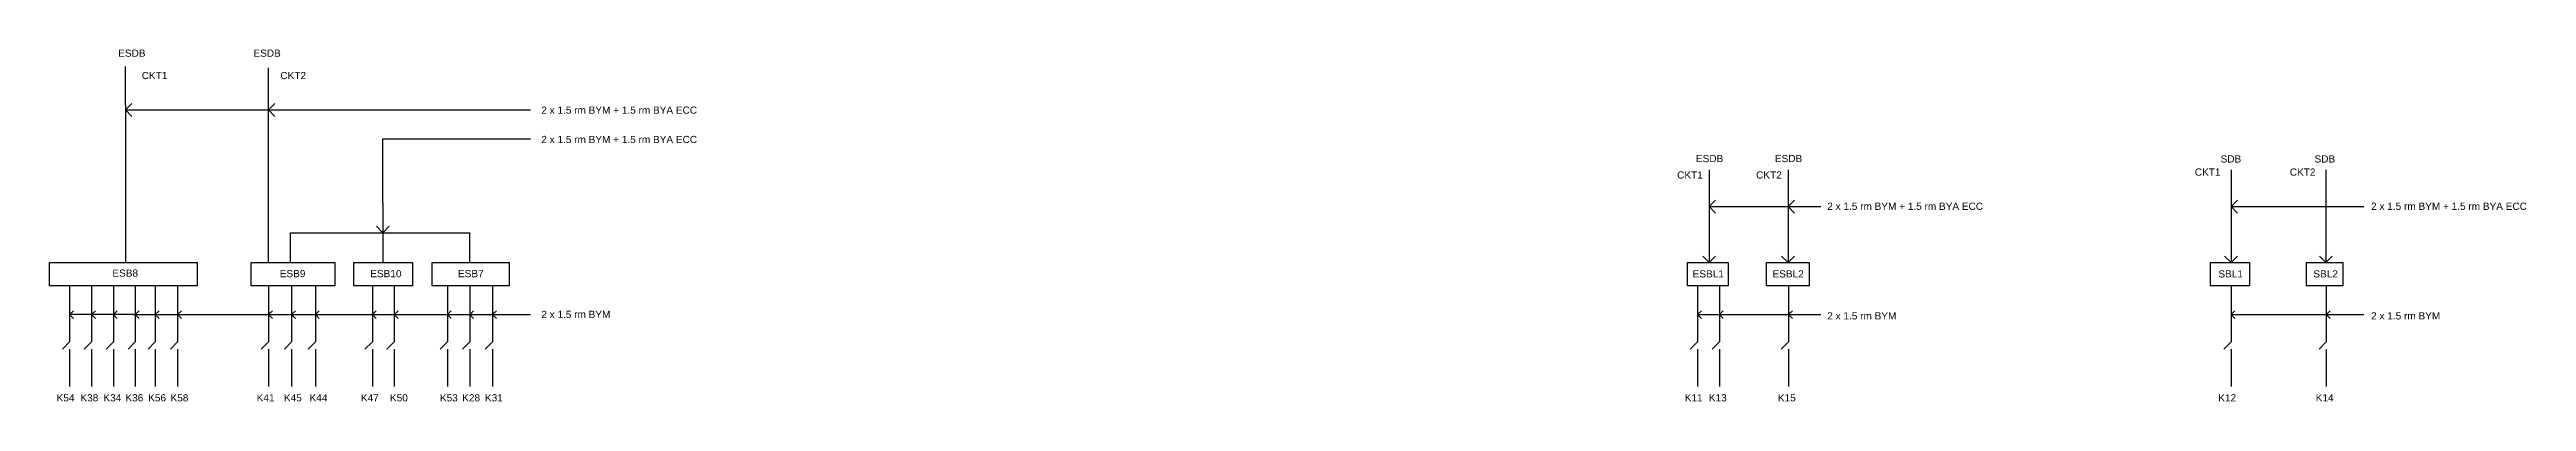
# Model space of a CAD drawing. Header units: inches. Extents: x 3560 to 88666, y 3082 to 5762.
# Drawn here: x 69838 to 88666, y 3086 to 5762 of the extents above; entities that cross this region are included whole.
import ezdxf

# ---------------------------------------------------------------- set-up
doc = ezdxf.new("R2010")
doc.units = ezdxf.units.IN
doc.header["$LTSCALE"] = 200
doc.header["$MEASUREMENT"] = 0
doc.styles.get("Standard").update_dxf_attribs({"font": 'arial.ttf'})

msp = doc.modelspace()

# ---------------------------------------------------------------- texts
for s, height, p in [('ESDB', 54.6, (70360, 5707)), ('ESDB', 54.6, (71388, 5707)), ('CKT1', 54.6, (70539, 5537)), ('CKT2', 54.6, (71593, 5537)), ('2 x 1.5 rm BYM + 1.5 rm BYA ECC', 54.58, (73576, 5274)), ('2 x 1.5 rm BYM + 1.5 rm BYA ECC', 54.58, (73576, 5051)), ('ESDB', 54.6, (82353, 4906)), ('ESDB', 54.6, (82953, 4906)), ('SDB', 54.6, (86341, 4903)), ('SDB', 54.6, (87055, 4903)), ('CKT1', 54.6, (82210, 4781)), ('CKT2', 54.6, (82810, 4781)), ('CKT1', 54.6, (86145, 4803)), ('CKT2', 54.6, (86867, 4803)), ('2 x 1.5 rm BYM + 1.5 rm BYA ECC', 54.58, (83351, 4543)), ('2 x 1.5 rm BYM + 1.5 rm BYA ECC', 54.58, (87485, 4543)), ('ESB8', 54.6, (70316, 4035)), ('ESB9', 54.6, (71588, 4031)), ('ESB10', 54.6, (72276, 4031)), ('ESB7', 54.6, (72943, 4031)), ('ESBL1', 54.6, (82328, 4029)), ('ESBL2', 54.6, (82935, 4029)), ('SBL1', 54.6, (86324, 4029)), ('SBL2', 54.6, (87046, 4029)), ('2 x 1.5 rm BYM', 54.58, (73576, 3721)), ('2 x 1.5 rm BYM', 54.58, (83351, 3710)), ('2 x 1.5 rm BYM', 54.58, (87485, 3710)), ('K54', 54.6, (69892, 3087)), ('K38', 54.6, (70073, 3087)), ('K34', 54.6, (70248, 3087)), ('K36', 54.6, (70415, 3087)), ('K56', 54.6, (70588, 3087)), ('K58', 54.6, (70758, 3087)), ('K41', 54.6, (71413, 3087)), ('K45', 54.6, (71620, 3087)), ('K44', 54.6, (71815, 3087)), ('K47', 54.6, (72205, 3087)), ('K50', 54.6, (72426, 3087)), ('K53', 54.6, (72806, 3087)), ('K28', 54.6, (72975, 3087)), ('K31', 54.6, (73148, 3087)), ('K11', 54.6, (82268, 3087)), ('K13', 54.6, (82451, 3087)), ('K15', 54.6, (82976, 3087)), ('K12', 54.6, (86323, 3087)), ('K14', 54.6, (87064, 3087))]:
    msp.add_text(s, height=height).set_placement(p)

# ---------------------------------------------------------------- linework, layer by layer
for p, q in [((70416, 5338), (70416, 5633)), ((71502, 4142), (71502, 5623)), ((70416, 5303), (70465, 5352)), ((70416, 5338), (70416, 4142)), ((70416, 5303), (73493, 5303)), ((70465, 5254), (70416, 5303)), ((71502, 5303), (71551, 5352)), ((71551, 5254), (71502, 5303)), ((72372, 5083), (73493, 5083)), ((72372, 4593), (72372, 5083)), ((82453, 4848), (82453, 4142)), ((83053, 4848), (83053, 4142)), ((86420, 4848), (86420, 4142)), ((87141, 4848), (87141, 4142)), ((72372, 4593), (72372, 4142)), ((82453, 4569), (82502, 4618)), ((82502, 4519), (82453, 4569)), ((82453, 4569), (82840, 4569)), ((82840, 4569), (83053, 4569)), ((83053, 4569), (83102, 4618)), ((83102, 4519), (83053, 4569)), ((83053, 4569), (83303, 4569)), ((86420, 4569), (86469, 4618)), ((86469, 4519), (86420, 4569)), ((86420, 4569), (86807, 4569)), ((86807, 4569), (87430, 4569)), ((71671, 4369), (72295, 4369)), ((71671, 4142), (71671, 4369)), ((72295, 4369), (72454, 4369)), ((72372, 4369), (72324, 4418)), ((72421, 4418), (72372, 4369)), ((72454, 4369), (73033, 4369)), ((73033, 4142), (73033, 4369)), ((82453, 4142), (82404, 4191)), ((82502, 4191), (82453, 4142)), ((83053, 4142), (83004, 4191)), ((83102, 4191), (83053, 4142)), ((86420, 4142), (86371, 4191)), ((86469, 4191), (86420, 4142)), ((87141, 4142), (87093, 4191)), ((87190, 4191), (87141, 4142)), ((69991, 3965), (69991, 3539)), ((70157, 3965), (70157, 3539)), ((70324, 3965), (70324, 3539)), ((70490, 3965), (70490, 3539)), ((70642, 3965), (70642, 3539)), ((70812, 3965), (70812, 3539)), ((71503, 3965), (71503, 3539)), ((71678, 3965), (71678, 3539)), ((71859, 3965), (71859, 3539)), ((72292, 3965), (72292, 3539)), ((72458, 3965), (72458, 3539)), ((72863, 3965), (72863, 3539)), ((73032, 3965), (73032, 3539)), ((73205, 3965), (73205, 3539)), ((82365, 3965), (82365, 3539)), ((82531, 3965), (82531, 3539)), ((83056, 3965), (83056, 3539)), ((86420, 3965), (86420, 3539)), ((87144, 3965), (87144, 3539)), ((69991, 3747), (70020, 3776)), ((70157, 3747), (70187, 3776)), ((70324, 3747), (70353, 3776)), ((70490, 3747), (70520, 3776)), ((70642, 3747), (70671, 3776)), ((70812, 3747), (70842, 3776)), ((71503, 3747), (71532, 3776)), ((71678, 3747), (71707, 3776)), ((71859, 3747), (71888, 3776)), ((72292, 3747), (72321, 3776)), ((72458, 3747), (72487, 3776)), ((72863, 3747), (72892, 3776)), ((73032, 3747), (73062, 3776)), ((73205, 3747), (73235, 3776)), ((82365, 3747), (82394, 3776)), ((82531, 3747), (82560, 3776)), ((83056, 3747), (83086, 3776)), ((86420, 3747), (86449, 3776)), ((87144, 3747), (87173, 3776)), ((70020, 3718), (69991, 3747)), ((70477, 3747), (69991, 3747)), ((70187, 3718), (70157, 3747)), ((70353, 3718), (70324, 3747)), ((70477, 3747), (73493, 3747)), ((70520, 3718), (70490, 3747)), ((70671, 3718), (70642, 3747)), ((70842, 3718), (70812, 3747)), ((71532, 3718), (71503, 3747)), ((71707, 3718), (71678, 3747)), ((71888, 3718), (71859, 3747)), ((72321, 3718), (72292, 3747)), ((72487, 3718), (72458, 3747)), ((72892, 3718), (72863, 3747)), ((73062, 3718), (73032, 3747)), ((73235, 3718), (73205, 3747)), ((82394, 3718), (82365, 3747)), ((82365, 3747), (82840, 3747)), ((82560, 3718), (82531, 3747)), ((82840, 3747), (83175, 3747)), ((83086, 3718), (83056, 3747)), ((83175, 3747), (83303, 3747)), ((86449, 3718), (86420, 3747)), ((86420, 3747), (86807, 3747)), ((86807, 3747), (87430, 3747)), ((87173, 3718), (87144, 3747)), ((69991, 3539), (69936, 3483)), ((69991, 3483), (69991, 3200)), ((70157, 3539), (70102, 3483)), ((70157, 3483), (70157, 3200)), ((70324, 3539), (70269, 3483)), ((70324, 3483), (70324, 3200)), ((70490, 3539), (70435, 3483)), ((70490, 3483), (70490, 3200)), ((70642, 3539), (70587, 3483)), ((70642, 3483), (70642, 3200)), ((70812, 3539), (70757, 3483)), ((70812, 3483), (70812, 3200)), ((71503, 3539), (71448, 3483)), ((71503, 3483), (71503, 3200)), ((71678, 3539), (71623, 3483)), ((71678, 3483), (71678, 3200)), ((71859, 3539), (71804, 3483)), ((71859, 3483), (71859, 3200)), ((72292, 3539), (72236, 3483)), ((72292, 3483), (72292, 3200)), ((72458, 3539), (72403, 3483)), ((72458, 3483), (72458, 3200)), ((72863, 3539), (72808, 3483)), ((72863, 3483), (72863, 3200)), ((73032, 3539), (72977, 3483)), ((73032, 3483), (73032, 3200)), ((73205, 3539), (73150, 3483)), ((73205, 3483), (73205, 3200)), ((82365, 3539), (82309, 3483)), ((82365, 3483), (82365, 3200)), ((82531, 3539), (82476, 3483)), ((82531, 3483), (82531, 3200)), ((83056, 3539), (83001, 3483)), ((83056, 3483), (83056, 3200)), ((86420, 3539), (86365, 3483)), ((86420, 3483), (86420, 3200)), ((87144, 3539), (87089, 3483)), ((87144, 3483), (87144, 3200))]:
    msp.add_line(p, q)
for points in [[(69838, 4142), (70960, 4142), (70960, 3965), (69838, 3965)], [(71372, 4142), (72006, 4142), (72006, 3965), (71372, 3965)], [(72152, 4142), (72596, 4142), (72596, 3965), (72152, 3965)], [(72747, 4142), (73331, 4142), (73331, 3965), (72747, 3965)], [(82288, 4142), (82598, 4142), (82598, 3965), (82288, 3965)], [(82889, 4142), (83214, 4142), (83214, 3965), (82889, 3965)], [(86265, 4142), (86561, 4142), (86561, 3965), (86265, 3965)], [(86994, 4142), (87269, 4142), (87269, 3965), (86994, 3965)]]:
    msp.add_lwpolyline(points, close=True)

msp.set_redraw_order([(e.dxf.handle, doc.entitydb.next_handle()) for e in msp.query("TEXT MTEXT ATTDEF DIMENSION ARC_DIMENSION")])  # texts and dimensions are drawn at this point

doc.saveas('drawing.dxf')
